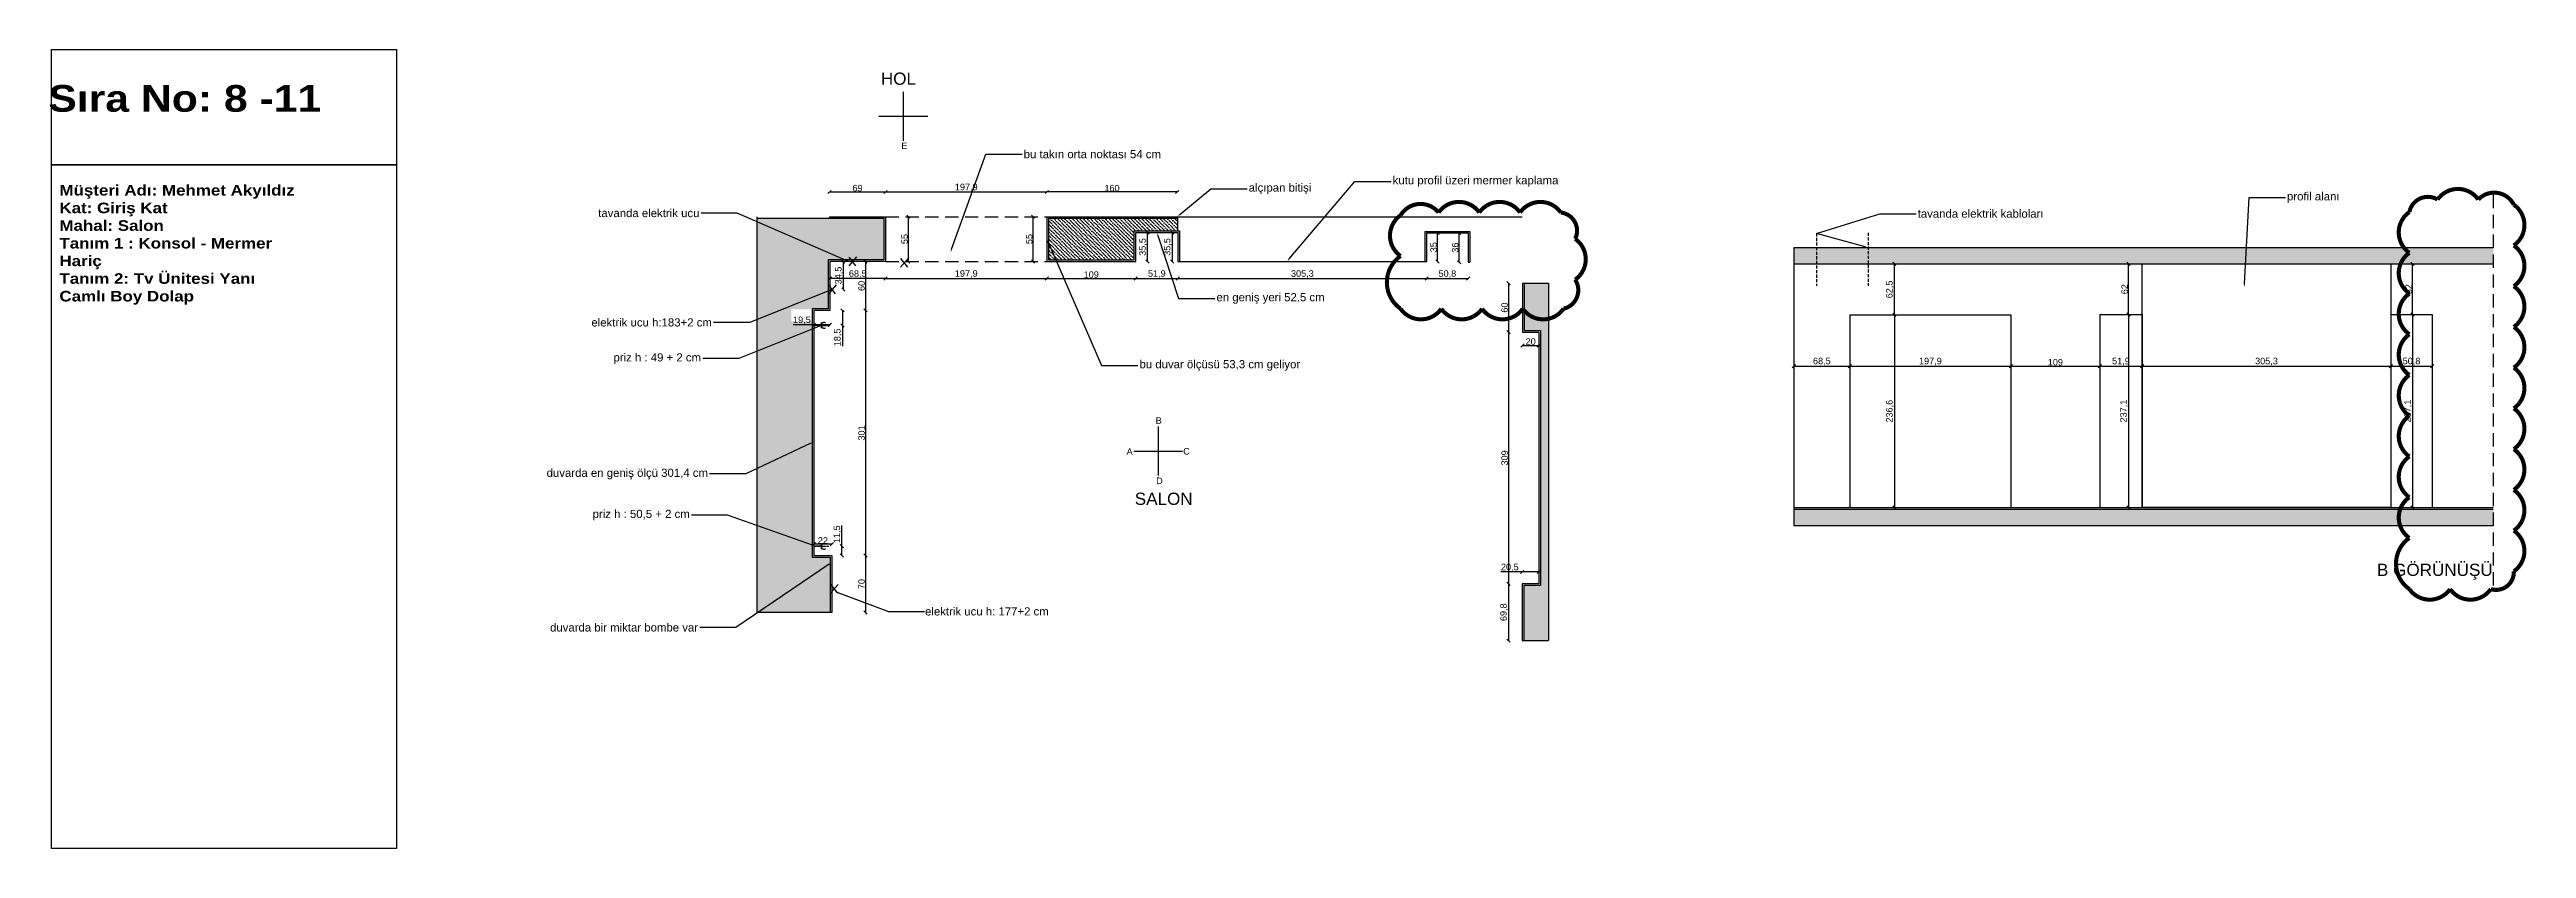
# Model space of a CAD drawing. Header units: millimetres. Extents: x -1860 to 15304, y 307 to 22353.
# Drawn here: x 3090 to 6130, y 14036 to 15017 of the extents above; entities that cross this region are included whole.
import ezdxf
from ezdxf import colors
from ezdxf.entities.mleader import LeaderData, LeaderLine
from ezdxf.math import Vec2, Vec3

# ---------------------------------------------------------------- set-up
doc = ezdxf.new("R2010")
doc.units = ezdxf.units.MM
doc.linetypes.add('( Hidden )', pattern=[0.375, 0.25, -0.125])
doc.linetypes.add('CENTER', pattern=[50.8, 31.75, -6.35, 6.35, -6.35])
doc.layers.add('0_Toner_Axis', color=8, linetype='CENTER')
doc.layers.add('5_Toner_Electrical', color=133, linetype='Continuous')
doc.layers.add('çerçeve', color=40, linetype='Continuous', lineweight=40)
doc.styles.get("Standard").update_dxf_attribs({"font": 'arial.ttf'})
doc.dimstyles.new('ISO-25', dxfattribs={"dimtxt": 8, "dimasz": 3, "dimexe": 1.25, "dimexo": 0.625, "dimtad": 1, "dimtxsty": 'Standard', "dimblk": 'OBLIQUE', "dimcen": 2.5, "dimse1": 1, "dimse2": 1, "dimadec": 0, "dimazin": 0, "dimtfac": 1, "dimtmove": 0, "dimatfit": 3, "dimldrblk": 'OBLIQUE', "dimfxl": 1, "dimarcsym": 0})

msp = doc.modelspace()

# ---------------------------------------------------------------- texts
at = {"layer": 'çerçeve', "color": 0, "lineweight": 25, "transparency": 33554687, "insert": (3423.37111, 14973.49284), "char_height": 32.7868852, "attachment_point": 3}
msp.add_mtext('{\\fArial Black|b1|i0|c162|p34;Sıra No: 8 -11 }', dxfattribs=at)
at = {"layer": 'çerçeve', "color": 0, "lineweight": 25, "transparency": 33554687, "insert": (3390.12929, 14850.86743), "char_height": 13, "width": 288.1522418, "attachment_point": 3}
msp.add_mtext('\\pxql;{\\fArial Black|b1|i0|c162|p34;Müşteri Adı: Mehmet Akyıldız\\PKat: Giriş Kat\\PMahal: Salon\\PTanım 1 : Konsol - Mermer Hariç ^JTanım 2: Tv Ünitesi Yanı Camlı Boy Dolap }', dxfattribs=at)

# ---------------------------------------------------------------- blocks, each defined once
blk = doc.blocks.new('_Oblique')
at = {"color": 0, "linetype": 'ByBlock', "lineweight": -2}
blk.add_line((-0.5, -0.5), (0.5, 0.5), dxfattribs=at)
blk = doc.blocks.new('*D89')
at = {"color": 1, "lineweight": -2, "transparency": 16777216}
blk.add_line((7272.3, 10343.4), (7341.3, 10343.4), dxfattribs=at)
at = {"layer": 'Defpoints', "color": 0, "transparency": 16777216}
for p in [(7341.3, 10343.4), (7272.3, 10313.1), (7341.3, 10313.1)]:
    blk.add_point(p, dxfattribs=at)
at = {"color": 1, "lineweight": -2, "transparency": 16777216, "xscale": 4, "yscale": 4, "zscale": 4, "rotation": 180}
blk.add_blockref('_Oblique', (7272.3, 10343.4), dxfattribs=at)
at = {"color": 1, "lineweight": -2, "transparency": 16777216, "xscale": 4, "yscale": 4, "zscale": 4}
blk.add_blockref('_Oblique', (7341.3, 10343.4), dxfattribs=at)
at = {"color": 1, "transparency": 16777216, "insert": (7306.8, 10348.1), "char_height": 8, "attachment_point": 5}
blk.add_mtext('69', dxfattribs=at)
blk = doc.blocks.new('*D90')
at = {"color": 1, "lineweight": -2, "transparency": 16777216}
blk.add_line((7369.2, 10313.1), (7369.2, 10258.1), dxfattribs=at)
at = {"layer": 'Defpoints', "color": 0, "transparency": 16777216}
for p in [(7341.3, 10313.1), (7341.3, 10258.1), (7369.2, 10258.1)]:
    blk.add_point(p, dxfattribs=at)
at = {"color": 1, "lineweight": -2, "transparency": 16777216, "xscale": 4, "yscale": 4, "zscale": 4}
for p, rotation in [((7369.2, 10313.1), 90), ((7369.2, 10258.1), 270)]:
    blk.add_blockref('_Oblique', p, dxfattribs=dict(at, rotation=rotation))
at = {"color": 1, "transparency": 16777216, "insert": (7364.5, 10285.6), "char_height": 8, "attachment_point": 5, "rotation": 90}
blk.add_mtext('55', dxfattribs=at)
blk = doc.blocks.new('*D91')
at = {"color": 1, "lineweight": -2, "transparency": 16777216}
blk.add_line((7341.3, 10237.2), (7272.8, 10237.2), dxfattribs=at)
at = {"layer": 'Defpoints', "color": 0, "transparency": 16777216}
for p in [(7272.8, 10258.1), (7341.3, 10258.1), (7272.8, 10237.2)]:
    blk.add_point(p, dxfattribs=at)
at = {"color": 1, "lineweight": -2, "transparency": 16777216, "xscale": 4, "yscale": 4, "zscale": 4, "rotation": 180}
blk.add_blockref('_Oblique', (7272.8, 10237.2), dxfattribs=at)
at = {"color": 1, "lineweight": -2, "transparency": 16777216, "xscale": 4, "yscale": 4, "zscale": 4}
blk.add_blockref('_Oblique', (7341.3, 10237.2), dxfattribs=at)
at = {"color": 1, "transparency": 16777216, "insert": (7307.1, 10242.6), "char_height": 8, "attachment_point": 5}
blk.add_mtext('68,5', dxfattribs=at)
blk = doc.blocks.new('*D92')
at = {"color": 1, "lineweight": -2, "transparency": 16777216}
blk.add_line((7316.5, 10258.1), (7316.5, 10198.1), dxfattribs=at)
at = {"layer": 'Defpoints', "color": 0, "transparency": 16777216}
for p in [(7295.1, 10258.1), (7272.8, 10198.1), (7316.5, 10198.1)]:
    blk.add_point(p, dxfattribs=at)
at = {"color": 1, "lineweight": -2, "transparency": 16777216, "xscale": 4, "yscale": 4, "zscale": 4}
for p, rotation in [((7316.5, 10258.1), 90), ((7316.5, 10198.1), 270)]:
    blk.add_blockref('_Oblique', p, dxfattribs=dict(at, rotation=rotation))
at = {"color": 1, "transparency": 16777216, "insert": (7311.8, 10228.1), "char_height": 8, "attachment_point": 5, "rotation": 90}
blk.add_mtext('60', dxfattribs=at)
blk = doc.blocks.new('*D93')
at = {"color": 1, "lineweight": -2, "transparency": 16777216}
for p, q in [((7253.3, 10180.4), (7228, 10180.4)), ((7272.8, 10180.4), (7253.3, 10180.4))]:
    blk.add_line(p, q, dxfattribs=at)
at = {"layer": 'Defpoints', "color": 0, "transparency": 16777216}
for p in [(7272.8, 10214.6), (7253.3, 10198.1), (7253.3, 10180.4)]:
    blk.add_point(p, dxfattribs=at)
at = {"color": 1, "lineweight": -2, "transparency": 16777216, "xscale": 4, "yscale": 4, "zscale": 4, "rotation": 180}
blk.add_blockref('_Oblique', (7253.3, 10180.4), dxfattribs=at)
at = {"color": 1, "lineweight": -2, "transparency": 16777216, "xscale": 4, "yscale": 4, "zscale": 4}
blk.add_blockref('_Oblique', (7272.8, 10180.4), dxfattribs=at)
at = {"color": 1, "transparency": 16777216, "insert": (7238.6, 10185.8), "char_height": 8, "attachment_point": 5}
blk.add_mtext('19,5', dxfattribs=at)
blk = doc.blocks.new('*D94')
at = {"color": 1, "lineweight": -2, "transparency": 16777216}
blk.add_line((7316.5, 10198.1), (7316.5, 9897.1), dxfattribs=at)
at = {"layer": 'Defpoints', "color": 0, "transparency": 16777216}
for p in [(7275.6, 10198.1), (7253.3, 9897.1), (7316.5, 9897.1)]:
    blk.add_point(p, dxfattribs=at)
at = {"color": 1, "lineweight": -2, "transparency": 16777216, "xscale": 4, "yscale": 4, "zscale": 4}
for p, rotation in [((7316.5, 10198.1), 90), ((7316.5, 9897.1), 270)]:
    blk.add_blockref('_Oblique', p, dxfattribs=dict(at, rotation=rotation))
at = {"color": 1, "transparency": 16777216, "insert": (7311.8, 10047.6), "char_height": 8, "attachment_point": 5, "rotation": 90}
blk.add_mtext('301', dxfattribs=at)
blk = doc.blocks.new('*D95')
at = {"color": 1, "lineweight": -2, "transparency": 16777216}
blk.add_line((7275.3, 9911.1), (7253.3, 9911.1), dxfattribs=at)
at = {"layer": 'Defpoints', "color": 0, "transparency": 16777216}
for p in [(7253.3, 9911.1), (7253.3, 9897.1), (7275.3, 9897.1)]:
    blk.add_point(p, dxfattribs=at)
at = {"color": 1, "lineweight": -2, "transparency": 16777216, "xscale": 4, "yscale": 4, "zscale": 4, "rotation": 180}
blk.add_blockref('_Oblique', (7253.3, 9911.1), dxfattribs=at)
at = {"color": 1, "lineweight": -2, "transparency": 16777216, "xscale": 4, "yscale": 4, "zscale": 4}
blk.add_blockref('_Oblique', (7275.3, 9911.1), dxfattribs=at)
at = {"color": 1, "transparency": 16777216, "insert": (7264.3, 9915.7), "char_height": 8, "attachment_point": 5}
blk.add_mtext('22', dxfattribs=at)
blk = doc.blocks.new('*D96')
at = {"color": 1, "lineweight": -2, "transparency": 16777216}
blk.add_line((7316.5, 9897.1), (7316.5, 9827.1), dxfattribs=at)
at = {"layer": 'Defpoints', "color": 0, "transparency": 16777216}
for p in [(7297.6, 9897.1), (7275.3, 9827.1), (7316.5, 9827.1)]:
    blk.add_point(p, dxfattribs=at)
at = {"color": 1, "lineweight": -2, "transparency": 16777216, "xscale": 4, "yscale": 4, "zscale": 4}
for p, rotation in [((7316.5, 9897.1), 90), ((7316.5, 9827.1), 270)]:
    blk.add_blockref('_Oblique', p, dxfattribs=dict(at, rotation=rotation))
at = {"color": 1, "transparency": 16777216, "insert": (7311.8, 9862.1), "char_height": 8, "attachment_point": 5, "rotation": 90}
blk.add_mtext('70', dxfattribs=at)
blk = doc.blocks.new('*D74')
at = {"color": 1, "lineweight": -2, "transparency": 16777216}
blk.add_line((7699.2, 10343.4), (7539.2, 10343.4), dxfattribs=at)
at = {"layer": 'Defpoints', "color": 0, "transparency": 16777216}
for p in [(7539.2, 10343.4), (7539.2, 10309.3), (7699.2, 10309.3)]:
    blk.add_point(p, dxfattribs=at)
at = {"color": 1, "lineweight": -2, "transparency": 16777216, "xscale": 4, "yscale": 4, "zscale": 4, "rotation": 180}
blk.add_blockref('_Oblique', (7539.2, 10343.4), dxfattribs=at)
at = {"color": 1, "lineweight": -2, "transparency": 16777216, "xscale": 4, "yscale": 4, "zscale": 4}
blk.add_blockref('_Oblique', (7699.2, 10343.4), dxfattribs=at)
at = {"color": 1, "transparency": 16777216, "insert": (7619.2, 10348.1), "char_height": 8, "attachment_point": 5}
blk.add_mtext('160', dxfattribs=at)
blk = doc.blocks.new('*D97')
at = {"color": 1, "lineweight": -2, "transparency": 16777216}
blk.add_line((7522.2, 10313.1), (7522.2, 10258.1), dxfattribs=at)
at = {"layer": 'Defpoints', "color": 0, "transparency": 16777216}
for p in [(7539.2, 10313.1), (7522.2, 10258.1), (7539.2, 10258.1)]:
    blk.add_point(p, dxfattribs=at)
at = {"color": 1, "lineweight": -2, "transparency": 16777216, "xscale": 4, "yscale": 4, "zscale": 4}
for p, rotation in [((7522.2, 10313.1), 90), ((7522.2, 10258.1), 270)]:
    blk.add_blockref('_Oblique', p, dxfattribs=dict(at, rotation=rotation))
at = {"color": 1, "transparency": 16777216, "insert": (7517.5, 10285.6), "char_height": 8, "attachment_point": 5, "rotation": 90}
blk.add_mtext('55', dxfattribs=at)
blk = doc.blocks.new('*D75')
at = {"color": 1, "lineweight": -2, "transparency": 16777216}
blk.add_line((7539.2, 10237.2), (7648.2, 10237.2), dxfattribs=at)
at = {"layer": 'Defpoints', "color": 0, "transparency": 16777216}
for p in [(7539.2, 10283.8), (7648.2, 10283.8), (7648.2, 10237.2)]:
    blk.add_point(p, dxfattribs=at)
at = {"color": 1, "lineweight": -2, "transparency": 16777216, "xscale": 4, "yscale": 4, "zscale": 4, "rotation": 180}
blk.add_blockref('_Oblique', (7539.2, 10237.2), dxfattribs=at)
at = {"color": 1, "lineweight": -2, "transparency": 16777216, "xscale": 4, "yscale": 4, "zscale": 4}
blk.add_blockref('_Oblique', (7648.2, 10237.2), dxfattribs=at)
at = {"color": 1, "transparency": 16777216, "insert": (7593.7, 10241.9), "char_height": 8, "attachment_point": 5}
blk.add_mtext('109', dxfattribs=at)
blk = doc.blocks.new('*D98')
at = {"color": 1, "lineweight": -2, "transparency": 16777216}
blk.add_line((7662.7, 10258.1), (7662.7, 10293.6), dxfattribs=at)
at = {"layer": 'Defpoints', "color": 0, "transparency": 16777216}
for p in [(7648.2, 10293.6), (7662.7, 10293.6), (7648.2, 10258.1)]:
    blk.add_point(p, dxfattribs=at)
at = {"color": 1, "lineweight": -2, "transparency": 16777216, "xscale": 4, "yscale": 4, "zscale": 4}
for p, rotation in [((7662.7, 10293.6), 90), ((7662.7, 10258.1), 270)]:
    blk.add_blockref('_Oblique', p, dxfattribs=dict(at, rotation=rotation))
at = {"color": 1, "transparency": 16777216, "insert": (7657.3, 10275.9), "char_height": 8, "attachment_point": 5, "rotation": 90}
blk.add_mtext('35,5', dxfattribs=at)
blk = doc.blocks.new('*D76')
at = {"color": 1, "lineweight": -2, "transparency": 16777216}
blk.add_line((7648.2, 10237.2), (7700.1, 10237.2), dxfattribs=at)
at = {"layer": 'Defpoints', "color": 0, "transparency": 16777216}
for p in [(7648.2, 10265.7), (7700.1, 10265.7), (7700.1, 10237.2)]:
    blk.add_point(p, dxfattribs=at)
at = {"color": 1, "lineweight": -2, "transparency": 16777216, "xscale": 4, "yscale": 4, "zscale": 4, "rotation": 180}
blk.add_blockref('_Oblique', (7648.2, 10237.2), dxfattribs=at)
at = {"color": 1, "lineweight": -2, "transparency": 16777216, "xscale": 4, "yscale": 4, "zscale": 4}
blk.add_blockref('_Oblique', (7700.1, 10237.2), dxfattribs=at)
at = {"color": 1, "transparency": 16777216, "insert": (7674.2, 10242.6), "char_height": 8, "attachment_point": 5}
blk.add_mtext('51,9', dxfattribs=at)
blk = doc.blocks.new('*D99')
at = {"color": 1, "lineweight": -2, "transparency": 16777216}
blk.add_line((7693, 10293.6), (7693, 10258.1), dxfattribs=at)
at = {"layer": 'Defpoints', "color": 0, "transparency": 16777216}
for p in [(7700.1, 10293.6), (7693, 10258.1), (7700.1, 10258.1)]:
    blk.add_point(p, dxfattribs=at)
at = {"color": 1, "lineweight": -2, "transparency": 16777216, "xscale": 4, "yscale": 4, "zscale": 4}
for p, rotation in [((7693, 10293.6), 90), ((7693, 10258.1), 270)]:
    blk.add_blockref('_Oblique', p, dxfattribs=dict(at, rotation=rotation))
at = {"color": 1, "transparency": 16777216, "insert": (7687.6, 10275.9), "char_height": 8, "attachment_point": 5, "rotation": 90}
blk.add_mtext('35,5', dxfattribs=at)
blk = doc.blocks.new('*D77')
at = {"color": 1, "lineweight": -2, "transparency": 16777216}
blk.add_line((7700.1, 10237.2), (8005.4, 10237.2), dxfattribs=at)
at = {"layer": 'Defpoints', "color": 0, "transparency": 16777216}
for p in [(7700.1, 10283.8), (8005.4, 10283.8), (8005.4, 10237.2)]:
    blk.add_point(p, dxfattribs=at)
at = {"color": 1, "lineweight": -2, "transparency": 16777216, "xscale": 4, "yscale": 4, "zscale": 4, "rotation": 180}
blk.add_blockref('_Oblique', (7700.1, 10237.2), dxfattribs=at)
at = {"color": 1, "lineweight": -2, "transparency": 16777216, "xscale": 4, "yscale": 4, "zscale": 4}
blk.add_blockref('_Oblique', (8005.4, 10237.2), dxfattribs=at)
at = {"color": 1, "transparency": 16777216, "insert": (7852.8, 10242.6), "char_height": 8, "attachment_point": 5}
blk.add_mtext('305,3', dxfattribs=at)
blk = doc.blocks.new('*D78')
at = {"color": 1, "lineweight": -2, "transparency": 16777216}
blk.add_line((8005.4, 10237.2), (8056.2, 10237.2), dxfattribs=at)
at = {"layer": 'Defpoints', "color": 0, "transparency": 16777216}
for p in [(8005.4, 10283.8), (8056.2, 10282.8), (8056.2, 10237.2)]:
    blk.add_point(p, dxfattribs=at)
at = {"color": 1, "lineweight": -2, "transparency": 16777216, "xscale": 4, "yscale": 4, "zscale": 4, "rotation": 180}
blk.add_blockref('_Oblique', (8005.4, 10237.2), dxfattribs=at)
at = {"color": 1, "lineweight": -2, "transparency": 16777216, "xscale": 4, "yscale": 4, "zscale": 4}
blk.add_blockref('_Oblique', (8056.2, 10237.2), dxfattribs=at)
at = {"color": 1, "transparency": 16777216, "insert": (8030.8, 10242.6), "char_height": 8, "attachment_point": 5}
blk.add_mtext('50,8', dxfattribs=at)
blk = doc.blocks.new('*D100')
at = {"color": 1, "lineweight": -2, "transparency": 16777216}
blk.add_line((8018.6, 10258.1), (8018.6, 10293.1), dxfattribs=at)
at = {"layer": 'Defpoints', "color": 0, "transparency": 16777216}
for p in [(8005.4, 10293.1), (8018.6, 10293.1), (8005.4, 10258.1)]:
    blk.add_point(p, dxfattribs=at)
at = {"color": 1, "lineweight": -2, "transparency": 16777216, "xscale": 4, "yscale": 4, "zscale": 4}
for p, rotation in [((8018.6, 10293.1), 90), ((8018.6, 10258.1), 270)]:
    blk.add_blockref('_Oblique', p, dxfattribs=dict(at, rotation=rotation))
at = {"color": 1, "transparency": 16777216, "insert": (8013.9, 10275.6), "char_height": 8, "attachment_point": 5, "rotation": 90}
blk.add_mtext('35', dxfattribs=at)
blk = doc.blocks.new('*D101')
at = {"color": 1, "lineweight": -2, "transparency": 16777216}
blk.add_line((8045.2, 10257.1), (8045.2, 10293.1), dxfattribs=at)
at = {"layer": 'Defpoints', "color": 0, "transparency": 16777216}
for p in [(8045.2, 10293.1), (8056.2, 10293.1), (8056.2, 10257.1)]:
    blk.add_point(p, dxfattribs=at)
at = {"color": 1, "lineweight": -2, "transparency": 16777216, "xscale": 4, "yscale": 4, "zscale": 4}
for p, rotation in [((8045.2, 10293.1), 90), ((8045.2, 10257.1), 270)]:
    blk.add_blockref('_Oblique', p, dxfattribs=dict(at, rotation=rotation))
at = {"color": 1, "transparency": 16777216, "insert": (8040.4, 10275.1), "char_height": 8, "attachment_point": 5, "rotation": 90}
blk.add_mtext('36', dxfattribs=at)
blk = doc.blocks.new('*D82')
at = {"color": 1, "lineweight": -2, "transparency": 16777216}
blk.add_line((8105.8, 10231.5), (8105.8, 10171.5), dxfattribs=at)
at = {"layer": 'Defpoints', "color": 0, "transparency": 16777216}
for p in [(8123, 10231.5), (8105.8, 10171.5), (8123, 10171.5)]:
    blk.add_point(p, dxfattribs=at)
at = {"color": 1, "lineweight": -2, "transparency": 16777216, "xscale": 4, "yscale": 4, "zscale": 4}
for p, rotation in [((8105.8, 10231.5), 90), ((8105.8, 10171.5), 270)]:
    blk.add_blockref('_Oblique', p, dxfattribs=dict(at, rotation=rotation))
at = {"color": 1, "transparency": 16777216, "insert": (8101.1, 10201.5), "char_height": 8, "attachment_point": 5, "rotation": 90}
blk.add_mtext('60', dxfattribs=at)
blk = doc.blocks.new('*D83')
at = {"color": 1, "lineweight": -2, "transparency": 16777216}
blk.add_line((8105.8, 10171.5), (8105.8, 9862.5), dxfattribs=at)
at = {"layer": 'Defpoints', "color": 0, "transparency": 16777216}
for p in [(8123, 10171.5), (8105.8, 9862.5), (8122.5, 9862.5)]:
    blk.add_point(p, dxfattribs=at)
at = {"color": 1, "lineweight": -2, "transparency": 16777216, "xscale": 4, "yscale": 4, "zscale": 4}
for p, rotation in [((8105.8, 10171.5), 90), ((8105.8, 9862.5), 270)]:
    blk.add_blockref('_Oblique', p, dxfattribs=dict(at, rotation=rotation))
at = {"color": 1, "transparency": 16777216, "insert": (8101.1, 10017), "char_height": 8, "attachment_point": 5, "rotation": 90}
blk.add_mtext('309', dxfattribs=at)
blk = doc.blocks.new('*D84')
at = {"color": 1, "lineweight": -2, "transparency": 16777216}
blk.add_line((8105.8, 9862.5), (8105.8, 9792.7), dxfattribs=at)
at = {"layer": 'Defpoints', "color": 0, "transparency": 16777216}
for p in [(8122.5, 9862.5), (8105.8, 9792.7), (8122.5, 9792.7)]:
    blk.add_point(p, dxfattribs=at)
at = {"color": 1, "lineweight": -2, "transparency": 16777216, "xscale": 4, "yscale": 4, "zscale": 4}
for p, rotation in [((8105.8, 9862.5), 90), ((8105.8, 9792.7), 270)]:
    blk.add_blockref('_Oblique', p, dxfattribs=dict(at, rotation=rotation))
at = {"color": 1, "transparency": 16777216, "insert": (8100.4, 9827.6), "char_height": 8, "attachment_point": 5, "rotation": 90}
blk.add_mtext('69,8', dxfattribs=at)
blk = doc.blocks.new('*D85')
at = {"color": 1, "lineweight": -2, "transparency": 16777216}
blk.add_line((7341.3, 10237.2), (7539.2, 10237.2), dxfattribs=at)
at = {"layer": 'Defpoints', "color": 0, "transparency": 16777216}
for p in [(7341.3, 10260.1), (7539.2, 10260.1), (7539.2, 10237.2)]:
    blk.add_point(p, dxfattribs=at)
at = {"color": 1, "lineweight": -2, "transparency": 16777216, "xscale": 4, "yscale": 4, "zscale": 4, "rotation": 180}
blk.add_blockref('_Oblique', (7341.3, 10237.2), dxfattribs=at)
at = {"color": 1, "lineweight": -2, "transparency": 16777216, "xscale": 4, "yscale": 4, "zscale": 4}
blk.add_blockref('_Oblique', (7539.2, 10237.2), dxfattribs=at)
at = {"color": 1, "transparency": 16777216, "insert": (7440.3, 10242.6), "char_height": 8, "attachment_point": 5}
blk.add_mtext('197,9', dxfattribs=at)
blk = doc.blocks.new('*D86')
at = {"color": 1, "lineweight": -2, "transparency": 16777216}
blk.add_line((7341.3, 10343.4), (7539.2, 10343.4), dxfattribs=at)
at = {"layer": 'Defpoints', "color": 0, "transparency": 16777216}
for p in [(7539.2, 10343.4), (7341.3, 10313.1), (7539.2, 10313.1)]:
    blk.add_point(p, dxfattribs=at)
at = {"color": 1, "lineweight": -2, "transparency": 16777216, "xscale": 4, "yscale": 4, "zscale": 4, "rotation": 180}
blk.add_blockref('_Oblique', (7341.3, 10343.4), dxfattribs=at)
at = {"color": 1, "lineweight": -2, "transparency": 16777216, "xscale": 4, "yscale": 4, "zscale": 4}
blk.add_blockref('_Oblique', (7539.2, 10343.4), dxfattribs=at)
at = {"color": 1, "transparency": 16777216, "insert": (7440.3, 10348.8), "char_height": 8, "attachment_point": 5}
blk.add_mtext('197,9', dxfattribs=at)
blk = doc.blocks.new('*D87')
at = {"color": 1, "lineweight": -2, "transparency": 16777216}
blk.add_line((8123, 10155.1), (8143, 10155.1), dxfattribs=at)
at = {"layer": 'Defpoints', "color": 0, "transparency": 16777216}
for p in [(8123, 10171.5), (8143, 10171.5), (8143, 10155.1)]:
    blk.add_point(p, dxfattribs=at)
at = {"color": 1, "lineweight": -2, "transparency": 16777216, "xscale": 4, "yscale": 4, "zscale": 4, "rotation": 180}
blk.add_blockref('_Oblique', (8123, 10155.1), dxfattribs=at)
at = {"color": 1, "lineweight": -2, "transparency": 16777216, "xscale": 4, "yscale": 4, "zscale": 4}
blk.add_blockref('_Oblique', (8143, 10155.1), dxfattribs=at)
at = {"color": 1, "transparency": 16777216, "insert": (8133, 10159.8), "char_height": 8, "attachment_point": 5}
blk.add_mtext('20', dxfattribs=at)
blk = doc.blocks.new('*D88')
at = {"color": 1, "lineweight": -2, "transparency": 16777216}
for p, q in [((8122.5, 9877), (8096.3, 9877)), ((8143, 9877), (8122.5, 9877))]:
    blk.add_line(p, q, dxfattribs=at)
at = {"layer": 'Defpoints', "color": 0, "transparency": 16777216}
for p in [(8122.5, 9877), (8122.5, 9862.5), (8143, 9862.5)]:
    blk.add_point(p, dxfattribs=at)
at = {"color": 1, "lineweight": -2, "transparency": 16777216, "xscale": 4, "yscale": 4, "zscale": 4, "rotation": 180}
blk.add_blockref('_Oblique', (8122.5, 9877), dxfattribs=at)
at = {"color": 1, "lineweight": -2, "transparency": 16777216, "xscale": 4, "yscale": 4, "zscale": 4}
blk.add_blockref('_Oblique', (8143, 9877), dxfattribs=at)
at = {"color": 1, "transparency": 16777216, "insert": (8107.4, 9882.4), "char_height": 8, "attachment_point": 5}
blk.add_mtext('20,5', dxfattribs=at)
blk = doc.blocks.new('*D79')
at = {"color": 1, "lineweight": -2, "transparency": 16777216}
for p, q in [((7287.6, 9908.6), (7287.6, 9933.9)), ((7287.6, 9897.1), (7287.6, 9908.6))]:
    blk.add_line(p, q, dxfattribs=at)
at = {"layer": 'Defpoints', "color": 0, "transparency": 16777216}
for p in [(7253.3, 9908.6), (7253.3, 9897.1), (7287.6, 9908.6)]:
    blk.add_point(p, dxfattribs=at)
at = {"color": 1, "lineweight": -2, "transparency": 16777216, "xscale": 4, "yscale": 4, "zscale": 4}
for p, rotation in [((7287.6, 9908.6), 90), ((7287.6, 9897.1), 270)]:
    blk.add_blockref('_Oblique', p, dxfattribs=dict(at, rotation=rotation))
at = {"color": 1, "transparency": 16777216, "insert": (7282.2, 9923.3), "char_height": 8, "attachment_point": 5, "rotation": 90}
blk.add_mtext('11,5', dxfattribs=at)
blk = doc.blocks.new('*D80')
at = {"color": 1, "lineweight": -2, "transparency": 16777216}
for p, q in [((7288.3, 10198.1), (7288.3, 10179.6)), ((7288.3, 10179.6), (7288.3, 10154.3))]:
    blk.add_line(p, q, dxfattribs=at)
at = {"layer": 'Defpoints', "color": 0, "transparency": 16777216}
for p in [(7253.3, 10198.1), (7253.3, 10179.6), (7288.3, 10179.6)]:
    blk.add_point(p, dxfattribs=at)
at = {"color": 1, "lineweight": -2, "transparency": 16777216, "xscale": 4, "yscale": 4, "zscale": 4}
for p, rotation in [((7288.3, 10198.1), 90), ((7288.3, 10179.6), 270)]:
    blk.add_blockref('_Oblique', p, dxfattribs=dict(at, rotation=rotation))
at = {"color": 1, "transparency": 16777216, "insert": (7282.8, 10164.9), "char_height": 8, "attachment_point": 5, "rotation": 90}
blk.add_mtext('18,5', dxfattribs=at)
blk = doc.blocks.new('A$C250070FD')
at = {"color": 244, "true_color": 0x991b1e}
for p, q in [((7.8, 8.8), (-1.7, -2)), ((-1.5, 8.6), (6.8, -2))]:
    blk.add_line(p, q, dxfattribs=at)
blk = doc.blocks.new('*D81')
at = {"color": 1, "lineweight": -2, "transparency": 16777216}
blk.add_line((7289.4, 10258.1), (7289.4, 10223.6), dxfattribs=at)
at = {"layer": 'Defpoints', "color": 0, "transparency": 16777216}
for p in [(7272.8, 10258.1), (7275.5, 10223.6), (7289.4, 10223.6)]:
    blk.add_point(p, dxfattribs=at)
at = {"color": 1, "lineweight": -2, "transparency": 16777216, "xscale": 4, "yscale": 4, "zscale": 4}
for p, rotation in [((7289.4, 10258.1), 90), ((7289.4, 10223.6), 270)]:
    blk.add_blockref('_Oblique', p, dxfattribs=dict(at, rotation=rotation))
at = {"color": 1, "transparency": 16777216, "insert": (7284, 10240.9), "char_height": 8, "attachment_point": 5, "rotation": 90}
blk.add_mtext('34,5', dxfattribs=at)
blk = doc.blocks.new('A$C5399117F')
at = {"layer": '0_Toner_Axis', "ltscale": 0.1}
blk.add_lwpolyline([(3.5, 18.8), (3.5, 0)], dxfattribs=at)
at = {"layer": '5_Toner_Electrical'}
for p, q in [((7, 9.9), (0, 9.9)), ((3.5, 9.9), (3.5, 16.9))]:
    blk.add_line(p, q, dxfattribs=at)
blk.add_arc((3.5, 6.4), 3.53, 326.7114, 213.2886, dxfattribs=at)
blk = doc.blocks.new('*D50')
at = {"color": 1, "lineweight": -2, "transparency": 16777216}
blk.add_line((15458.3, 7962.4), (15458.3, 7725.8), dxfattribs=at)
at = {"layer": 'Defpoints', "color": 0, "transparency": 16777216}
for p in [(15444.7, 7962.4), (15444.7, 7725.8), (15458.3, 7725.8)]:
    blk.add_point(p, dxfattribs=at)
at = {"color": 1, "lineweight": -2, "transparency": 16777216, "xscale": 4, "yscale": 4, "zscale": 4}
for p, rotation in [((15458.3, 7962.4), 90), ((15458.3, 7725.8), 270)]:
    blk.add_blockref('_Oblique', p, dxfattribs=dict(at, rotation=rotation))
at = {"color": 1, "transparency": 16777216, "insert": (15452.9, 7844.1), "char_height": 8, "attachment_point": 5, "rotation": 90}
blk.add_mtext('236,6', dxfattribs=at)
blk = doc.blocks.new('*D51')
at = {"color": 1, "lineweight": -2, "transparency": 16777216}
blk.add_line((15403.5, 7899.5), (15601.4, 7899.5), dxfattribs=at)
at = {"layer": 'Defpoints', "color": 0, "transparency": 16777216}
for p in [(15403.5, 7905.3), (15601.4, 7905.3), (15601.4, 7899.5)]:
    blk.add_point(p, dxfattribs=at)
at = {"color": 1, "lineweight": -2, "transparency": 16777216, "xscale": 4, "yscale": 4, "zscale": 4, "rotation": 180}
blk.add_blockref('_Oblique', (15403.5, 7899.5), dxfattribs=at)
at = {"color": 1, "lineweight": -2, "transparency": 16777216, "xscale": 4, "yscale": 4, "zscale": 4}
blk.add_blockref('_Oblique', (15601.4, 7899.5), dxfattribs=at)
at = {"color": 1, "transparency": 16777216, "insert": (15502.5, 7905), "char_height": 8, "attachment_point": 5}
blk.add_mtext('197,9', dxfattribs=at)
blk = doc.blocks.new('*D48')
at = {"color": 1, "lineweight": -2, "transparency": 16777216}
blk.add_line((15710.4, 7899.5), (15762.3, 7899.5), dxfattribs=at)
at = {"layer": 'Defpoints', "color": 0, "transparency": 16777216}
for p in [(15710.4, 7902), (15762.3, 7902), (15762.3, 7899.5)]:
    blk.add_point(p, dxfattribs=at)
at = {"color": 1, "lineweight": -2, "transparency": 16777216, "xscale": 4, "yscale": 4, "zscale": 4, "rotation": 180}
blk.add_blockref('_Oblique', (15710.4, 7899.5), dxfattribs=at)
at = {"color": 1, "lineweight": -2, "transparency": 16777216, "xscale": 4, "yscale": 4, "zscale": 4}
blk.add_blockref('_Oblique', (15762.3, 7899.5), dxfattribs=at)
at = {"color": 1, "transparency": 16777216, "insert": (15736.4, 7905), "char_height": 8, "attachment_point": 5}
blk.add_mtext('51,9', dxfattribs=at)
blk = doc.blocks.new('*D52')
at = {"color": 1, "lineweight": -2, "transparency": 16777216}
blk.add_line((15745.6, 7962.9), (15745.6, 7725.8), dxfattribs=at)
at = {"layer": 'Defpoints', "color": 0, "transparency": 16777216}
for p in [(15741.5, 7962.9), (15741.5, 7725.8), (15745.6, 7725.8)]:
    blk.add_point(p, dxfattribs=at)
at = {"color": 1, "lineweight": -2, "transparency": 16777216, "xscale": 4, "yscale": 4, "zscale": 4}
for p, rotation in [((15745.6, 7962.9), 90), ((15745.6, 7725.8), 270)]:
    blk.add_blockref('_Oblique', p, dxfattribs=dict(at, rotation=rotation))
at = {"color": 1, "transparency": 16777216, "insert": (15740.2, 7844.3), "char_height": 8, "attachment_point": 5, "rotation": 90}
blk.add_mtext('237,1', dxfattribs=at)
blk = doc.blocks.new('*D49')
at = {"color": 1, "lineweight": -2, "transparency": 16777216}
blk.add_line((16067.6, 7899.5), (16118.4, 7899.5), dxfattribs=at)
at = {"layer": 'Defpoints', "color": 0, "transparency": 16777216}
for p in [(16067.6, 7902.7), (16118.4, 7902.7), (16118.4, 7899.5)]:
    blk.add_point(p, dxfattribs=at)
at = {"color": 1, "lineweight": -2, "transparency": 16777216, "xscale": 4, "yscale": 4, "zscale": 4, "rotation": 180}
blk.add_blockref('_Oblique', (16067.6, 7899.5), dxfattribs=at)
at = {"color": 1, "lineweight": -2, "transparency": 16777216, "xscale": 4, "yscale": 4, "zscale": 4}
blk.add_blockref('_Oblique', (16118.4, 7899.5), dxfattribs=at)
at = {"color": 1, "transparency": 16777216, "insert": (16093, 7905), "char_height": 8, "attachment_point": 5}
blk.add_mtext('50,8', dxfattribs=at)
blk = doc.blocks.new('*D53')
at = {"color": 1, "lineweight": -2, "transparency": 16777216}
blk.add_line((16094.3, 7962.9), (16094.3, 7725.8), dxfattribs=at)
at = {"layer": 'Defpoints', "color": 0, "transparency": 16777216}
for p in [(16102.1, 7962.9), (16094.3, 7725.8), (16102.1, 7725.8)]:
    blk.add_point(p, dxfattribs=at)
at = {"color": 1, "lineweight": -2, "transparency": 16777216, "xscale": 4, "yscale": 4, "zscale": 4}
for p, rotation in [((16094.3, 7962.9), 90), ((16094.3, 7725.8), 270)]:
    blk.add_blockref('_Oblique', p, dxfattribs=dict(at, rotation=rotation))
at = {"color": 1, "transparency": 16777216, "insert": (16088.9, 7844.3), "char_height": 8, "attachment_point": 5, "rotation": 90}
blk.add_mtext('237,1', dxfattribs=at)
blk = doc.blocks.new('*D54')
at = {"color": 1, "lineweight": -2, "transparency": 16777216}
blk.add_line((15745.6, 7962.9), (15745.6, 8024.9), dxfattribs=at)
at = {"layer": 'Defpoints', "color": 0, "transparency": 16777216}
for p in [(15745.6, 8024.9), (15752.9, 8024.9), (15752.9, 7962.9)]:
    blk.add_point(p, dxfattribs=at)
at = {"color": 1, "lineweight": -2, "transparency": 16777216, "xscale": 4, "yscale": 4, "zscale": 4}
for p, rotation in [((15745.6, 8024.9), 90), ((15745.6, 7962.9), 270)]:
    blk.add_blockref('_Oblique', p, dxfattribs=dict(at, rotation=rotation))
at = {"color": 1, "transparency": 16777216, "insert": (15740.9, 7993.9), "char_height": 8, "attachment_point": 5, "rotation": 90}
blk.add_mtext('62', dxfattribs=at)
blk = doc.blocks.new('*D55')
at = {"color": 1, "lineweight": -2, "transparency": 16777216}
blk.add_line((16094.3, 7962.9), (16094.3, 8024.9), dxfattribs=at)
at = {"layer": 'Defpoints', "color": 0, "transparency": 16777216}
for p in [(16094.3, 8024.9), (16103.9, 8024.9), (16103.9, 7962.9)]:
    blk.add_point(p, dxfattribs=at)
at = {"color": 1, "lineweight": -2, "transparency": 16777216, "xscale": 4, "yscale": 4, "zscale": 4}
for p, rotation in [((16094.3, 8024.9), 90), ((16094.3, 7962.9), 270)]:
    blk.add_blockref('_Oblique', p, dxfattribs=dict(at, rotation=rotation))
at = {"color": 1, "transparency": 16777216, "insert": (16089.6, 7993.9), "char_height": 8, "attachment_point": 5, "rotation": 90}
blk.add_mtext('62', dxfattribs=at)
blk = doc.blocks.new('*D56')
at = {"color": 1, "lineweight": -2, "transparency": 16777216}
blk.add_line((15335, 7899.5), (15403.5, 7899.5), dxfattribs=at)
at = {"layer": 'Defpoints', "color": 0, "transparency": 16777216}
for p in [(15335, 7915.8), (15403.5, 7915.8), (15403.5, 7899.5)]:
    blk.add_point(p, dxfattribs=at)
at = {"color": 1, "lineweight": -2, "transparency": 16777216, "xscale": 4, "yscale": 4, "zscale": 4, "rotation": 180}
blk.add_blockref('_Oblique', (15335, 7899.5), dxfattribs=at)
at = {"color": 1, "lineweight": -2, "transparency": 16777216, "xscale": 4, "yscale": 4, "zscale": 4}
blk.add_blockref('_Oblique', (15403.5, 7899.5), dxfattribs=at)
at = {"color": 1, "transparency": 16777216, "insert": (15369.3, 7905), "char_height": 8, "attachment_point": 5}
blk.add_mtext('68,5', dxfattribs=at)
blk = doc.blocks.new('*D57')
at = {"color": 1, "lineweight": -2, "transparency": 16777216}
blk.add_line((15601.4, 7899.5), (15710.4, 7899.5), dxfattribs=at)
at = {"layer": 'Defpoints', "color": 0, "transparency": 16777216}
for p in [(15601.4, 7924.8), (15710.4, 7924.8), (15710.4, 7899.5)]:
    blk.add_point(p, dxfattribs=at)
at = {"color": 1, "lineweight": -2, "transparency": 16777216, "xscale": 4, "yscale": 4, "zscale": 4, "rotation": 180}
blk.add_blockref('_Oblique', (15601.4, 7899.5), dxfattribs=at)
at = {"color": 1, "lineweight": -2, "transparency": 16777216, "xscale": 4, "yscale": 4, "zscale": 4}
blk.add_blockref('_Oblique', (15710.4, 7899.5), dxfattribs=at)
at = {"color": 1, "transparency": 16777216, "insert": (15655.9, 7904.2), "char_height": 8, "attachment_point": 5}
blk.add_mtext('109', dxfattribs=at)
blk = doc.blocks.new('*D58')
at = {"color": 1, "lineweight": -2, "transparency": 16777216}
blk.add_line((15762.3, 7899.5), (16067.6, 7899.5), dxfattribs=at)
at = {"layer": 'Defpoints', "color": 0, "transparency": 16777216}
for p in [(16067.6, 7962.9), (15762.3, 7933.2), (16067.6, 7899.5)]:
    blk.add_point(p, dxfattribs=at)
at = {"color": 1, "lineweight": -2, "transparency": 16777216, "xscale": 4, "yscale": 4, "zscale": 4, "rotation": 180}
blk.add_blockref('_Oblique', (15762.3, 7899.5), dxfattribs=at)
at = {"color": 1, "lineweight": -2, "transparency": 16777216, "xscale": 4, "yscale": 4, "zscale": 4}
blk.add_blockref('_Oblique', (16067.6, 7899.5), dxfattribs=at)
at = {"color": 1, "transparency": 16777216, "insert": (15915, 7905), "char_height": 8, "attachment_point": 5}
blk.add_mtext('305,3', dxfattribs=at)
blk = doc.blocks.new('*D59')
at = {"color": 1, "lineweight": -2, "transparency": 16777216}
blk.add_line((15458.3, 7962.4), (15458.3, 8024.9), dxfattribs=at)
at = {"layer": 'Defpoints', "color": 0, "transparency": 16777216}
for p in [(15458.3, 8024.9), (15475.7, 8024.9), (15475.7, 7962.4)]:
    blk.add_point(p, dxfattribs=at)
at = {"color": 1, "lineweight": -2, "transparency": 16777216, "xscale": 4, "yscale": 4, "zscale": 4}
for p, rotation in [((15458.3, 8024.9), 90), ((15458.3, 7962.4), 270)]:
    blk.add_blockref('_Oblique', p, dxfattribs=dict(at, rotation=rotation))
at = {"color": 1, "transparency": 16777216, "insert": (15452.9, 7993.6), "char_height": 8, "attachment_point": 5, "rotation": 90}
blk.add_mtext('62,5', dxfattribs=at)
blk = doc.blocks.new('salon')
at = {"true_color": 0x636466, "transparency": 33554687}
h = blk.add_hatch(dxfattribs=at)
h.set_pattern_fill('ANSI36', color=251, angle=270)
h.set_pattern_definition([(315, (159.5013, 906.8567), (6.1739261, -1.683798), [7.9375, -1.5875, 0, -1.5875])])
h.paths.add_polyline_path([(7183.313, 9827.105), (7183.313, 10097.235), (7213.257, 10097.235), (7251.313, 10050.084), (7251.313, 9895.105), (7273.313, 9895.105), (7273.313, 9827.105)])
h.paths.add_polyline_path([(7251.313, 10200.105), (7270.813, 10200.105), (7270.813, 10260.105), (7339.313, 10260.105), (7339.313, 10311.105), (7183.313, 10311.105), (7183.313, 10097.235), (7213.257, 10097.235), (7251.313, 10050.084)])
h.paths.add_polyline_path([(7225.768, 10184.763), (7251.52, 10184.763), (7251.135, 10199.396), (7225.383, 10199.396)], flags=16)
h = blk.add_hatch(dxfattribs=at)
h.set_pattern_fill('ANSI36', color=251, angle=270)
h.set_pattern_definition([(315, (-85.1208, 4853.13), (6.1739261, -1.683798), [7.9375, -1.5875, 0, -1.5875])])
h.paths.add_polyline_path([(7646.213, 10295.605), (7699.551, 10295.605), (7699.551, 10311.105), (7541.213, 10311.105), (7541.213, 10280.994), (7550.272, 10260.105), (7646.213, 10260.105)])
h.paths.add_polyline_path([(7541.213, 10280.994), (7541.213, 10260.105), (7550.272, 10260.105)], flags=17)
h = blk.add_hatch(dxfattribs=at)
h.set_pattern_fill('ANSI36', color=251, angle=270)
h.set_pattern_definition([(315, (-44.2658, 1990.87), (6.1739261, -1.683798), [7.9375, -1.5875, 0, -1.5875])])
h.paths.add_polyline_path([(8154.985, 10231.541), (8124.985, 10231.541), (8124.985, 10197.948, 0.27971623), (8154.985, 10187.802)])
h.paths.add_polyline_path([(8154.985, 10187.802, -0.27971623), (8124.985, 10197.948), (8124.985, 10173.541), (8144.985, 10173.541), (8144.985, 9860.541), (8124.485, 9860.541), (8124.485, 9792.741), (8154.985, 9792.741)])
for p, q in [((7362.996, 10466.361), (7362.996, 10406.361)), ((7332.996, 10436.361), (7392.996, 10436.361)), ((7183.313, 10313.105), (7183.313, 9827.105)), ((7183.313, 10311.105), (7339.313, 10311.105)), ((7272.313, 10313.105), (7341.313, 10313.105)), ((7272.313, 10313.105), (7272.313, 10311.105)), ((7339.313, 10311.105), (7339.313, 10260.105)), ((7341.313, 10313.105), (7341.313, 10258.105)), ((7539.213, 10313.105), (7539.213, 10258.105)), ((7539.213, 10313.105), (7699.213, 10313.105)), ((7541.213, 10311.105), (7541.213, 10260.105)), ((7541.213, 10311.105), (7699.213, 10311.105)), ((7699.213, 10313.105), (7699.213, 10311.105)), ((7699.551, 10313.105), (7699.551, 10295.605)), ((7699.551, 10313.105), (8122.503, 10313.105)), ((7646.213, 10260.105), (7646.213, 10295.605)), ((7646.213, 10295.605), (7702.113, 10295.605)), ((7648.213, 10258.105), (7648.213, 10293.605)), ((7648.213, 10293.605), (7700.113, 10293.605)), ((7700.113, 10293.605), (7700.113, 10258.105)), ((7702.113, 10295.605), (7702.113, 10258.105)), ((8003.413, 10258.105), (8003.413, 10295.105)), ((8003.413, 10295.105), (8058.213, 10295.105)), ((8005.413, 10258.105), (8005.413, 10293.105)), ((8005.413, 10293.105), (8056.213, 10293.105)), ((8056.213, 10293.105), (8056.213, 10257.105)), ((8058.213, 10295.105), (8058.213, 10257.105)), ((7339.313, 10260.105), (7270.813, 10260.105)), ((7270.813, 10260.105), (7270.813, 10200.105)), ((7341.313, 10258.105), (7272.813, 10258.105)), ((7272.813, 10258.105), (7272.813, 10198.105)), ((7539.213, 10258.105), (7648.213, 10258.105)), ((7541.213, 10260.105), (7646.213, 10260.105)), ((7700.113, 10258.105), (8005.413, 10258.105)), ((8056.213, 10257.105), (8058.213, 10257.105)), ((8122.985, 10231.541), (8122.985, 10171.541)), ((8122.985, 10231.541), (8154.985, 10231.541)), ((8124.985, 10231.541), (8124.985, 10173.541)), ((8154.985, 10231.541), (8154.985, 9792.741)), ((7270.813, 10200.105), (7251.313, 10200.105)), ((7251.313, 10200.105), (7251.313, 9895.105)), ((7272.813, 10198.105), (7253.313, 10198.105)), ((7253.313, 10198.105), (7253.313, 9897.105)), ((8122.985, 10171.541), (8142.985, 10171.541)), ((8124.985, 10173.541), (8144.985, 10173.541)), ((8142.985, 10171.541), (8142.985, 9862.541)), ((8144.985, 10173.541), (8144.985, 9860.541)), ((7675.862, 10055.352), (7675.862, 9995.352)), ((7645.862, 10025.352), (7705.862, 10025.352)), ((7251.313, 9895.105), (7273.313, 9895.105)), ((7253.313, 9897.105), (7275.313, 9897.105)), ((7273.313, 9895.105), (7273.313, 9827.105)), ((7275.313, 9897.105), (7275.313, 9827.105)), ((8142.985, 9862.541), (8122.485, 9862.541)), ((8122.485, 9862.541), (8122.485, 9792.741)), ((8144.985, 9860.541), (8124.485, 9860.541)), ((8124.485, 9860.541), (8124.485, 9792.741)), ((7275.313, 9827.105), (7183.313, 9827.105)), ((8122.485, 9792.741), (8154.985, 9792.741))]:
    blk.add_line(p, q)
at = {"linetype": '( Hidden )', "ltscale": 65}
for p, q in [((7341.313, 10313.105), (7539.213, 10313.105)), ((7341.313, 10258.105), (7539.213, 10258.105))]:
    blk.add_line(p, q, dxfattribs=at)
at = {"const_width": 5}
blk.add_lwpolyline([(7973.344, 10200.085, 0.52056705), (8023.344, 10200.085, 0.52056705), (8073.344, 10200.085, 0.52056705), (8123.344, 10200.085, 0.52056705), (8173.344, 10200.085, 0.52056705), (8187.591, 10235.837, 0.52056705), (8187.591, 10285.837, 0.52056705), (8169.965, 10318.211, 0.52056705), (8119.965, 10318.211, 0.52056705), (8069.965, 10318.211, 0.52056705), (8019.965, 10318.211, 0.52056705), (7973.344, 10314.832, 0.52056705), (7973.344, 10264.832, 0.52056705)], format="xyb", close=True, dxfattribs=at)
at = {"color": 219, "true_color": 0x642165}
for p in [(7297.671, 10254.955), (7361.173, 10253.122), (7272.775, 10220.455), (7275.35, 9852.955)]:
    blk.add_blockref('A$C250070FD', p, dxfattribs=at)
at = {"rotation": 90}
for p in [(7272.159, 10176.077), (7272.159, 9905.077)]:
    blk.add_blockref('A$C5399117F', p, dxfattribs=at)
at = {"color": 1, "attachment_point": 1}
for s, insert, char_height, width in [('HOL', (7335.47, 10489.986), 15, 172.09561), ('E', (7360.529, 10403.987), 8, 7.00485), ('B', (7672.75, 10066.763), 8, 7.00485), ('A', (7637.04, 10028.903), 8, 7.00485), ('C', (7706.523, 10029.118), 8, 7.00485), ('SALON', (7647.109, 9974.346), 15, 172.09561), ('D', (7673.395, 9992.978), 8, 7.00485)]:
    blk.add_mtext(s, dxfattribs=dict(at, insert=insert, char_height=char_height, width=width))
for base, p1, p2, picture, middle in [((7341.313, 10343.415), (7272.313, 10313.105), (7341.313, 10313.105), '*D89', (7306.813, 10348.125)), ((7539.213, 10343.415), (7341.313, 10313.105), (7539.213, 10313.105), '*D86', (7440.263, 10348.848)), ((7539.213, 10343.415), (7699.213, 10309.295), (7539.213, 10309.295), '*D74', (7619.213, 10348.125)), ((7648.213, 10237.2), (7539.213, 10283.817), (7648.213, 10283.817), '*D75', (7593.713, 10241.909)), ((8005.413, 10237.2), (7700.113, 10283.817), (8005.413, 10283.817), '*D77', (7852.763, 10242.633)), ((7272.813, 10237.2), (7341.313, 10258.105), (7272.813, 10258.105), '*D91', (7307.063, 10242.633)), ((7539.213, 10237.2), (7341.313, 10260.105), (7539.213, 10260.105), '*D85', (7440.263, 10242.633)), ((7700.113, 10237.2), (7648.213, 10265.716), (7700.113, 10265.716), '*D76', (7674.163, 10242.633)), ((7253.313, 10180.368), (7272.813, 10214.571), (7253.313, 10198.105), '*D93', (7238.644, 10185.8)), ((8142.985, 10155.135), (8122.985, 10171.541), (8142.985, 10171.541), '*D87', (8132.985, 10159.845)), ((7253.313, 9911.102), (7275.313, 9897.105), (7253.313, 9897.105), '*D95', (7264.313, 9915.743)), ((8122.485, 9876.953), (8142.985, 9862.541), (8122.485, 9862.541), '*D88', (8107.372, 9882.386))]:
    dim = blk.add_linear_dim(base=base, p1=p1, p2=p2, dimstyle='ISO-25')
    dim.commit()
    dim.dimension.update_dxf_attribs({"geometry": picture, "text_midpoint": middle})
for base, p1, p2, picture, middle in [((7369.181, 10258.105), (7341.313, 10313.105), (7341.313, 10258.105), '*D90', (7364.488, 10285.605)), ((7522.232, 10258.105), (7539.213, 10313.105), (7539.213, 10258.105), '*D97', (7517.539, 10285.605)), ((7662.699, 10293.605), (7648.213, 10258.105), (7648.213, 10293.605), '*D98', (7657.267, 10275.855)), ((7693.026, 10258.105), (7700.113, 10293.605), (7700.113, 10258.105), '*D99', (7687.594, 10275.855)), ((8018.619, 10293.105), (8005.413, 10258.105), (8005.413, 10293.105), '*D100', (8013.906, 10275.605)), ((8045.157, 10293.105), (8056.213, 10257.105), (8056.213, 10293.105), '*D101', (8040.445, 10275.105)), ((7316.538, 10198.105), (7295.129, 10258.105), (7272.813, 10198.105), '*D92', (7311.828, 10228.105)), ((7289.429, 10223.605), (7272.813, 10258.105), (7275.495, 10223.605), '*D81', (7283.997, 10240.855)), ((8105.784, 10171.541), (8122.985, 10231.541), (8122.985, 10171.541), '*D82', (8101.075, 10201.541)), ((7316.538, 9897.105), (7275.629, 10198.105), (7253.313, 9897.105), '*D94', (7311.826, 10047.605)), ((7288.275, 10179.605), (7253.313, 10198.105), (7253.313, 10179.605), '*D80', (7282.843, 10164.937)), ((7287.623, 9908.605), (7253.313, 9897.105), (7253.313, 9908.605), '*D79', (7282.19, 9923.274)), ((7316.538, 9827.105), (7297.629, 9897.105), (7275.313, 9827.105), '*D96', (7311.828, 9862.105))]:
    dim = blk.add_linear_dim(base=base, p1=p1, p2=p2, angle=90, dimstyle='ISO-25')
    dim.commit()
    dim.dimension.update_dxf_attribs({"geometry": picture, "text_midpoint": middle})
dim = blk.add_linear_dim(base=(8056.213, 10237.2), p1=(8005.413, 10283.817), p2=(8056.213, 10282.817), dimstyle='ISO-25', override={"dimtmove": 1})
dim.commit()
dim.dimension.update_dxf_attribs({"geometry": '*D78', "text_midpoint": (8030.813, 10242.633)})
for base, p1, p2, picture, middle in [((8105.784, 9862.541), (8122.985, 10171.541), (8122.485, 9862.541), '*D83', (8101.072, 10017.041)), ((8105.784, 9792.741), (8122.485, 9862.541), (8122.485, 9792.741), '*D84', (8100.351, 9827.641))]:
    dim = blk.add_linear_dim(base=base, p1=p1, p2=p2, angle=90, dimstyle='ISO-25', override={"dimtmove": 1})
    dim.commit()
    dim.dimension.update_dxf_attribs({"geometry": picture, "text_midpoint": middle})
at = {"color": 6}
ml = blk.add_multileader_mtext('Standard', dxfattribs=at)
ml.set_content('bu takın orta noktası 54 cm ', color=6)
ml.set_leader_properties()
ml.build(insert=Vec2(0, 0))
ml.multileader.update_dxf_attribs({"dogleg_length": 44.448})
ctx = ml.context
ctx.base_point, ctx.char_height, ctx.plane_origin = Vec3(7508.795, 10389.794), 10, Vec3(7420.992, 10269.325)
notes = []
notes.append((ctx, [(0, (1, 1, 0), (7464.347, 10389.794), (1, 0), 44.448, [(0, [(7420.992, 10269.325)], 0, [])])]))
ctx.mtext.insert, ctx.mtext.flow_direction = Vec3(7510.795, 10394.879), 5
ml = blk.add_multileader_mtext('Standard', dxfattribs=at)
ml.set_content('alçıpan bitişi', color=6)
ml.set_leader_properties()
ml.build(insert=Vec2(0, 0))
ml.multileader.update_dxf_attribs({"dogleg_length": 44.448})
ctx = ml.context
ctx.base_point, ctx.char_height, ctx.plane_origin = Vec3(7784.953, 10347.456), 10, Vec3(7699.191, 10313.105)
notes.append((ctx, [(0, (1, 1, 0), (7740.505, 10347.456), (1, 0), 44.448, [(0, [(7699.191, 10313.105)], 0, [])])]))
ctx.mtext.insert, ctx.mtext.flow_direction = Vec3(7786.953, 10353.844), 5
ml = blk.add_multileader_mtext('Standard', dxfattribs=at)
ml.set_content('kutu profil üzeri mermer kaplama', color=6)
ml.set_leader_properties()
ml.build(insert=Vec2(0, 0))
ml.multileader.update_dxf_attribs({"dogleg_length": 44.448})
ctx = ml.context
ctx.base_point, ctx.char_height, ctx.plane_origin = Vec3(7961.678, 10356.439), 10, Vec3(7834.106, 10258.105)
notes.append((ctx, [(0, (1, 1, 0), (7917.23, 10356.439), (1, 0), 44.448, [(0, [(7834.106, 10258.105)], 0, [])])]))
ctx.mtext.insert, ctx.mtext.flow_direction = Vec3(7963.678, 10362.827), 5
ml = blk.add_multileader_mtext('Standard', dxfattribs=at)
ml.set_content('tavanda elektrik ucu', color=6)
ml.set_leader_properties()
ml.build(insert=Vec2(0, 0))
ml.multileader.update_dxf_attribs({"dogleg_length": 44.448})
ctx = ml.context
ctx.base_point, ctx.char_height, ctx.plane_origin = Vec3(6987.821, 10317.484), 10, Vec3(7299.567, 10256.626)
ctx.text_align_type = 2
notes.append((ctx, [(0, (1, 1, 0), (7159.27, 10317.484), (-1, 0), 44.448, [(0, [(7299.567, 10256.626)], 0, [])])]))
ctx.mtext.insert, ctx.mtext.alignment, ctx.mtext.flow_direction = Vec3(7112.822, 10322.565), 3, 5
ml = blk.add_multileader_mtext('Standard', dxfattribs=at)
ml.set_content('bu duvar ölçüsü 53,3 cm geliyor', color=6)
ml.set_leader_properties()
ml.build(insert=Vec2(0, 0))
ml.multileader.update_dxf_attribs({"dogleg_length": 44.448})
ctx = ml.context
ctx.base_point, ctx.char_height, ctx.plane_origin = Vec3(7650.907, 10130.557), 10, Vec3(7539.213, 10285.605)
notes.append((ctx, [(0, (1, 1, 0), (7606.459, 10130.557), (1, 0), 44.448, [(0, [(7539.213, 10285.605)], 0, [])])]))
ctx.mtext.insert, ctx.mtext.flow_direction = Vec3(7652.907, 10137.027), 5
ml = blk.add_multileader_mtext('Standard', dxfattribs=at)
ml.set_content('en geniş yeri 52.5 cm', color=6)
ml.set_leader_properties()
ml.build(insert=Vec2(0, 0))
ml.multileader.update_dxf_attribs({"dogleg_length": 44.448})
ctx = ml.context
ctx.base_point, ctx.char_height, ctx.plane_origin = Vec3(7745.372, 10212.797), 10, Vec3(7674.163, 10293.605)
notes.append((ctx, [(0, (1, 1, 0), (7700.924, 10212.797), (1, 0), 44.448, [(0, [(7674.163, 10293.605)], 0, [])])]))
ctx.mtext.insert, ctx.mtext.flow_direction = Vec3(7747.372, 10219.267), 5
ml = blk.add_multileader_mtext('Standard', dxfattribs=at)
ml.set_content('elektrik ucu h:183+2 cm', color=6)
ml.set_leader_properties()
ml.build(insert=Vec2(0, 0))
ml.multileader.update_dxf_attribs({"dogleg_length": 44.448})
ctx = ml.context
ctx.base_point, ctx.char_height, ctx.plane_origin = Vec3(6979.586, 10183.234), 10, Vec3(7276.36, 10223.996)
ctx.text_align_type = 2
notes.append((ctx, [(0, (1, 1, 0), (7174.548, 10183.234), (-1, 0), 44.448, [(0, [(7276.36, 10223.996)], 0, [])])]))
ctx.mtext.insert, ctx.mtext.alignment, ctx.mtext.flow_direction = Vec3(7128.1, 10188.323), 3, 5
ml = blk.add_multileader_mtext('Standard', dxfattribs=at)
ml.set_content('priz h : 49 + 2 cm', color=6)
ml.set_leader_properties()
ml.build(insert=Vec2(0, 0))
ml.multileader.update_dxf_attribs({"dogleg_length": 44.448})
ctx = ml.context
ctx.base_point, ctx.char_height, ctx.plane_origin = Vec3(7007.078, 10139.007), 10, Vec3(7263.054, 10179.768)
ctx.text_align_type = 2
notes.append((ctx, [(0, (1, 1, 0), (7161.243, 10139.007), (-1, 0), 44.448, [(0, [(7263.054, 10179.768)], 0, [])])]))
ctx.mtext.insert, ctx.mtext.alignment, ctx.mtext.flow_direction = Vec3(7114.795, 10145.395), 3, 5
ml = blk.add_multileader_mtext('Standard', dxfattribs=at)
ml.set_content('duvarda en geniş ölçü 301,4 cm', color=6)
ml.set_leader_properties()
ml.build(insert=Vec2(0, 0))
ml.multileader.update_dxf_attribs({"dogleg_length": 44.448})
ctx = ml.context
ctx.base_point, ctx.char_height, ctx.plane_origin = Vec3(6924.616, 9997.266), 10, Vec3(7213.313, 10081.487)
ctx.text_align_type = 2
notes.append((ctx, [(0, (1, 1, 0), (7169.722, 9997.266), (-1, 0), 44.448, [(0, [(7253.313, 10036.736)], 0, [])])]))
ctx.mtext.insert, ctx.mtext.alignment, ctx.mtext.flow_direction = Vec3(7123.274, 10003.736), 3, 5
ml = blk.add_multileader_mtext('Standard', dxfattribs=at)
ml.set_content('priz h : 50,5 + 2 cm', color=6)
ml.set_leader_properties()
ml.build(insert=Vec2(0, 0))
ml.multileader.update_dxf_attribs({"dogleg_length": 44.448})
ctx = ml.context
ctx.base_point, ctx.char_height, ctx.plane_origin = Vec3(6981.563, 9946.87), 10, Vec3(7235.313, 9933.368)
ctx.text_align_type = 2
notes.append((ctx, [(0, (1, 1, 0), (7147.378, 9946.87), (-1, 0), 44.448, [(0, [(7255.236, 9908.607)], 0, [])])]))
ctx.mtext.insert, ctx.mtext.alignment, ctx.mtext.flow_direction = Vec3(7100.93, 9953.258), 3, 5
ml = blk.add_multileader_mtext('Standard', dxfattribs=at)
ml.set_content('duvarda bir miktar bombe var', color=6)
ml.set_leader_properties()
ml.build(insert=Vec2(0, 0))
ml.multileader.update_dxf_attribs({"dogleg_length": 44.448})
ctx = ml.context
ctx.base_point, ctx.char_height, ctx.plane_origin = Vec3(6927.726, 9808.836), 10, Vec3(7275.313, 9888.617)
ctx.text_align_type = 2
notes.append((ctx, [(0, (1, 1, 0), (7157.572, 9808.836), (-1, 0), 44.448, [(0, [(7275.313, 9888.617)], 0, [])])]))
ctx.mtext.insert, ctx.mtext.alignment, ctx.mtext.flow_direction = Vec3(7111.125, 9813.918), 3, 5
ml = blk.add_multileader_mtext('Standard', dxfattribs=at)
ml.set_content('elektrik ucu h: 177+2 cm', color=6)
ml.set_leader_properties()
ml.build(insert=Vec2(0, 0))
ml.multileader.update_dxf_attribs({"dogleg_length": 44.448})
ctx = ml.context
ctx.base_point, ctx.char_height, ctx.plane_origin = Vec3(7389.127, 9828.547), 10, Vec3(7278.879, 9853.156)
ctx.text_align_type = 2
notes.append((ctx, [(0, (1, 1, 0), (7344.679, 9828.547), (1, 0), 44.448, [(0, [(7278.879, 9853.156)], 0, [])])]))
ctx.mtext.insert, ctx.mtext.alignment, ctx.mtext.flow_direction = Vec3(7541.522, 9833.628), 3, 5
for ctx, leaders in notes:
    for number, flags, end, landing, length, lines in leaders:
        leader = LeaderData()
        leader.index, (leader.has_last_leader_line, leader.has_dogleg_vector, leader.attachment_direction) = number, flags
        leader.last_leader_point, leader.dogleg_vector, leader.dogleg_length = Vec3(end), Vec3(landing), length
        for number, points, colour, breaks in lines:
            line = LeaderLine()
            line.index, line.vertices, line.color, line.breaks = number, Vec3.list(points), colors.encode_raw_color(colour), breaks
            leader.lines.append(line)
        ctx.leaders.append(leader)
blk = doc.blocks.new('b görünüşü')
at = {"true_color": 0x636466, "transparency": 33554687}
h = blk.add_hatch(dxfattribs=at)
h.set_pattern_fill('ANSI36', color=251, angle=270)
h.set_pattern_definition([(315, (12580.046, 114.243), (6.1739261, -1.683798), [7.9375, -1.5875, 0, -1.5875])])
h.paths.add_polyline_path([(16193.25, 8044.895), (15335.022, 8044.895), (15335.022, 8024.895), (16193.25, 8024.895)])
h.paths.add_polyline_path([(16193.25, 7723.795), (15335.022, 7723.795), (15335.022, 7703.795), (16193.25, 7703.795)])
at = {"linetype": '( Hidden )', "ltscale": 65}
blk.add_line((16193.25, 8109.599), (16193.25, 7627.581), dxfattribs=at)
at = {"linetype": '( Hidden )', "ltscale": 15}
for p, q in [((15362.682, 8062.386), (15362.682, 7998.138)), ((15426.18, 8062.988), (15426.18, 7998.138))]:
    blk.add_line(p, q, dxfattribs=at)
for p, q in [((15335.022, 8044.895), (15335.022, 7703.795)), ((15335.022, 8044.895), (16193.25, 8044.895)), ((15335.022, 8024.895), (16193.25, 8024.895)), ((15403.522, 7962.395), (15601.422, 7962.395)), ((15403.522, 7962.395), (15403.522, 7725.795)), ((15601.422, 7962.395), (15601.422, 7725.795)), ((15710.422, 7962.895), (15762.322, 7962.895)), ((15710.422, 7962.895), (15710.422, 7725.795)), ((15762.322, 7962.895), (15762.322, 7725.795)), ((16067.622, 7962.895), (16067.622, 7725.795)), ((16067.622, 7962.895), (16118.422, 7962.895)), ((16118.422, 7962.895), (16118.422, 7725.795)), ((15335.022, 7725.795), (16193.25, 7725.795)), ((15335.022, 7723.795), (16193.25, 7723.795)), ((15335.022, 7703.795), (16193.25, 7703.795))]:
    blk.add_line(p, q)
at = {"const_width": 5}
blk.add_lwpolyline([(16090.359, 7625.801, 0.52056705), (16140.359, 7625.801, 0.52056705), (16190.359, 7625.801, 0.52056705), (16218.574, 7647.585, 0.52056705), (16218.574, 7697.585, 0.52056705), (16218.574, 7747.585, 0.52056705), (16218.574, 7797.585, 0.52056705), (16218.574, 7847.585, 0.52056705), (16218.574, 7897.585, 0.52056705), (16218.574, 7947.585, 0.52056705), (16218.574, 7997.585, 0.52056705), (16218.574, 8047.585, 0.52056705), (16218.574, 8097.585, 0.52056705), (16174.944, 8103.955, 0.52056705), (16124.944, 8103.955, 0.52056705), (16090.359, 8088.539, 0.52056705), (16090.359, 8038.539, 0.52056705), (16090.359, 7988.539, 0.52056705), (16090.359, 7938.539, 0.52056705), (16090.359, 7888.539, 0.52056705), (16090.359, 7838.539, 0.52056705), (16090.359, 7788.539, 0.52056705), (16090.359, 7738.539, 0.52056705), (16090.359, 7688.539, 0.52056705)], format="xyb", close=True, dxfattribs=at)
blk.add_lwpolyline([(16067.622, 7725.795), (15762.322, 7725.795), (15762.322, 8024.895), (16067.622, 8024.895)], close=True)
at = {"color": 1, "insert": (16050.634, 7656.929), "char_height": 15, "width": 172.09561, "attachment_point": 1}
blk.add_mtext('B GÖRÜNÜŞÜ', dxfattribs=at)
for base, p1, p2, picture, middle in [((15458.31, 8024.895), (15475.704, 7962.395), (15475.704, 8024.895), '*D59', (15452.877, 7993.645)), ((15745.633, 8024.895), (15752.852, 7962.895), (15752.852, 8024.895), '*D54', (15740.923, 7993.895)), ((16094.343, 8024.895), (16103.874, 7962.895), (16103.874, 8024.895), '*D55', (16089.633, 7993.895)), ((15745.633, 7725.795), (15741.521, 7962.895), (15741.521, 7725.795), '*D52', (15740.2, 7844.345)), ((16094.343, 7725.795), (16102.125, 7962.895), (16102.125, 7725.795), '*D53', (16088.91, 7844.345)), ((15458.31, 7725.795), (15444.667, 7962.395), (15444.667, 7725.795), '*D50', (15452.877, 7844.095))]:
    dim = blk.add_linear_dim(base=base, p1=p1, p2=p2, angle=90, dimstyle='ISO-25')
    dim.commit()
    dim.dimension.update_dxf_attribs({"geometry": picture, "text_midpoint": middle})
for base, p1, p2, picture, middle in [((16067.622, 7899.54), (15762.322, 7933.194), (16067.622, 7962.895), '*D58', (15914.972, 7904.973)), ((15403.522, 7899.54), (15335.022, 7915.771), (15403.522, 7915.771), '*D56', (15369.272, 7904.973)), ((15601.422, 7899.54), (15403.522, 7905.349), (15601.422, 7905.349), '*D51', (15502.472, 7904.973)), ((15710.422, 7899.54), (15601.422, 7924.78), (15710.422, 7924.78), '*D57', (15655.922, 7904.25)), ((15762.322, 7899.54), (15710.422, 7901.986), (15762.322, 7901.986), '*D48', (15736.372, 7904.973)), ((16118.422, 7899.54), (16067.622, 7902.651), (16118.422, 7902.651), '*D49', (16093.022, 7904.973))]:
    dim = blk.add_linear_dim(base=base, p1=p1, p2=p2, dimstyle='ISO-25')
    dim.commit()
    dim.dimension.update_dxf_attribs({"geometry": picture, "text_midpoint": middle})
at = {"color": 6}
ml = blk.add_multileader_mtext('Standard', dxfattribs=at)
ml.set_content('tavanda elektrik kabloları', color=6)
ml.set_leader_properties()
ml.build(insert=Vec2(0, 0))
ml.multileader.update_dxf_attribs({"dogleg_length": 44.448})
ctx = ml.context
ctx.base_point, ctx.char_height, ctx.plane_origin = Vec3(15484.905, 8086.571), 10, Vec3(15426.18, 8044.895)
notes = []
notes.append((ctx, [(0, (1, 1, 0), (15440.457, 8086.571), (1, 0), 44.448, [(1, [(15426.18, 8044.895), (15362.682, 8062.386)], 0, [])])]))
ctx.mtext.insert, ctx.mtext.flow_direction = Vec3(15486.905, 8091.653), 5
ml = blk.add_multileader_mtext('Standard', dxfattribs=at)
ml.set_content('profil alanı', color=6)
ml.set_leader_properties()
ml.build(insert=Vec2(0, 0))
ml.multileader.update_dxf_attribs({"dogleg_length": 44.448})
ctx = ml.context
ctx.base_point, ctx.char_height, ctx.plane_origin = Vec3(15938.236, 8106.484), 10, Vec3(15887.848, 7996.327)
notes.append((ctx, [(0, (1, 1, 0), (15893.788, 8106.484), (1, 0), 44.448, [(0, [(15887.848, 7996.327)], 0, [])])]))
ctx.mtext.insert, ctx.mtext.flow_direction = Vec3(15940.236, 8112.872), 5
for ctx, leaders in notes:
    for number, flags, end, landing, length, lines in leaders:
        leader = LeaderData()
        leader.index, (leader.has_last_leader_line, leader.has_dogleg_vector, leader.attachment_direction) = number, flags
        leader.last_leader_point, leader.dogleg_vector, leader.dogleg_length = Vec3(end), Vec3(landing), length
        for number, points, colour, breaks in lines:
            line = LeaderLine()
            line.index, line.vertices, line.color, line.breaks = number, Vec3.list(points), colors.encode_raw_color(colour), breaks
            leader.lines.append(line)
        ctx.leaders.append(leader)

# ---------------------------------------------------------------- linework, layer by layer
for points in [[(3092.17375, 15017.08106), (3515.83176, 15017.08106), (3515.83176, 14875.53575), (3092.17375, 14875.53575)], [(3092.17375, 14875.53575), (3515.83176, 14875.53575), (3515.83176, 14036.43151), (3092.17375, 14036.43151)]]:
    msp.add_lwpolyline(points, close=True)

# ---------------------------------------------------------------- block references
for name, p in [('salon', (-3225.34431, 4498.81979)), ('b görünüşü', (-10104.2871, 6729.01312))]:
    msp.add_blockref(name, p)

msp.set_redraw_order([(e.dxf.handle, doc.entitydb.next_handle()) for e in msp.query("TEXT MTEXT ATTDEF DIMENSION ARC_DIMENSION")])  # texts and dimensions are drawn at this point

doc.saveas('drawing.dxf')
